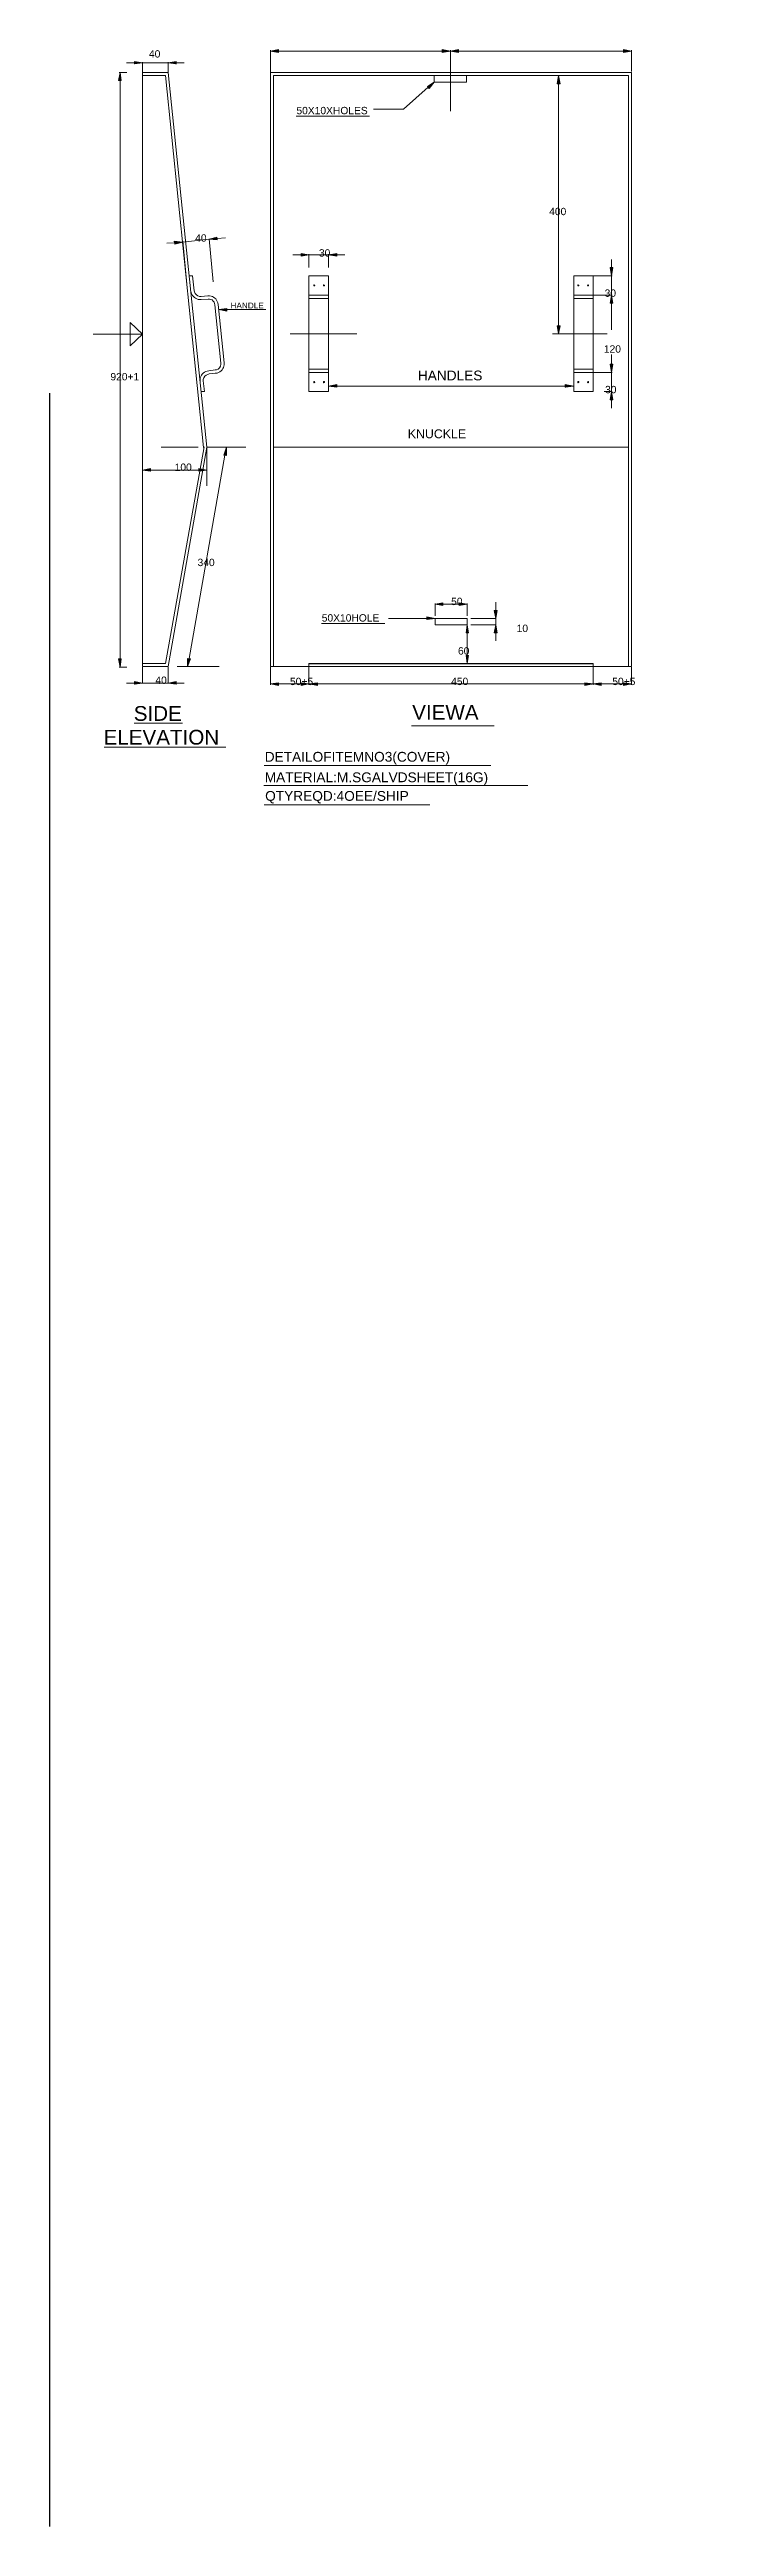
# Model space of a CAD drawing. Header units: millimetres. Extents: x -3009 to 55097, y -2803 to 5841.
# Drawn here: x 11587 to 12805, y 532 to 5060 of the extents above; entities that cross this region are included whole.
import ezdxf

# ---------------------------------------------------------------- set-up
doc = ezdxf.new("R2010")
doc.units = ezdxf.units.MM
for name, color, linetype in [('PDF2_Geometry', 7, 'Continuous'), ('PDF2_Solid Fills', 7, 'Continuous'), ('PDF2_Text', 7, 'Continuous')]:
    doc.layers.add(name, color=color, linetype=linetype)
doc.styles.add('PDF F1', font='arial.ttf')

msp = doc.modelspace()

# ---------------------------------------------------------------- texts
at = {"layer": 'PDF2_Text', "attachment_point": 4, "style": 'PDF F1'}
for s, insert, char_height in [('40', (11768.5, 5052.1), 13.43), ('50X10XHOLES', (12038.2, 4948.5), 13.428), ('400', (12500.4, 4764), 13.43), ('40', (11853, 4715.5), 13.43), ('30', (12079.3, 4688.3), 13.43), ('30', (12601.8, 4614.8), 13.43), ('HANDLE', (11917.7, 4592.2), 10.72), ('120', (12600.4, 4512.7), 13.43), ('920+1', (11698, 4462), 13.43), ('HANDLES', (12260.2, 4464.2), 17.9), ('30', (12602.6, 4438.5), 13.43), ('KNUCKLE', (12241.9, 4357.6), 16.14), ('100', (11815.5, 4296.6), 13.43), ('340', (11857.4, 4122.5), 13.43), ('50', (12321.1, 4051.2), 13.43), ('50X10HOLE', (12084.5, 4021.1), 13.43), ('10', (12440.9, 4002), 13.43), ('60', (12333.6, 3960.8), 13.43), ('40', (11780.3, 3907.2), 13.43), ('50+5', (12026.4, 3905), 13.43), ('450', (12321.1, 3905), 13.43), ('50+5', (12615.8, 3905), 13.43), ('SIDE', (11740.7, 3846.3), 26.97), ('VIEWA', (12249.9, 3848.5), 26.97), ('ELEVATION', (11685.5, 3802.9), 26.97), ('DETAILOFITEMNO3(COVER)', (11980.2, 3764.6), 17.904), ('MATERIAL:M.SGALVDSHEET(16G)', (11980.2, 3727.1), 17.904), ('QTYREQD:4OEE/SHIP', (11981, 3693.3), 17.904)]:
    msp.add_mtext(s, dxfattribs=dict(at, insert=insert, char_height=char_height))

# ---------------------------------------------------------------- hatches: boundary and pattern name
at = {"layer": 'PDF2_Solid Fills', "transparency": 33554559}
for points in [[(11752.4, 5036.6), (11743.6, 5038.1), (11742.1, 5038.1), (11742.1, 5032.9), (11743.6, 5033.7), (11752.4, 5035.1), (11757.6, 5035.9)], [(11814.9, 5033.7), (11819.3, 5032.9), (11819.3, 5038.1), (11817.8, 5038.1), (11817.1, 5037.3), (11809.7, 5036.6), (11803.8, 5035.9), (11809, 5035.1), (11813.4, 5034.4)], [(12004.5, 5055), (12005.9, 5054.2), (12005.9, 5059.4), (12003.7, 5059.4), (11996.4, 5057.9), (11990.5, 5057.2), (11996.4, 5056.5), (12001.5, 5055.7)], [(12310.9, 5058.7), (12308.7, 5059.4), (12305, 5059.4), (12305, 5054.2), (12309.4, 5055.7), (12315.3, 5056.5), (12319, 5057.2), (12316.1, 5057.9)], [(12333, 5059.4), (12327.1, 5058.7), (12324.1, 5057.9), (12320.5, 5057.3), (12320.5, 5057), (12323.4, 5056.5), (12329.3, 5055.7), (12333.7, 5055), (12335.2, 5054.2), (12335.2, 5059.4)], [(12642.3, 5058.7), (12639.4, 5059.4), (12636.5, 5059.4), (12636.5, 5054.2), (12640.9, 5055.7), (12646, 5056.5), (12650.4, 5057.2), (12646.7, 5057.9)], [(11716.4, 5010.9), (11716.4, 5016), (11715.7, 5016), (11714.9, 5012.4), (11713.5, 5006.5), (11713.5, 5003.5), (11718.6, 5003.5), (11718.6, 5004.3), (11717.9, 5004.3), (11717.9, 5006.5), (11717.1, 5006.5), (11717.1, 5010.9)], [(12518.1, 5008.7), (12518.1, 5010.9), (12517.4, 5010.9), (12516.7, 5005), (12515.9, 5001.3), (12515.2, 4998.4), (12515.2, 4997.7), (12520.3, 4997.7), (12520.3, 4999.9), (12519.6, 4999.9), (12519.6, 5004.3), (12518.9, 5004.3), (12518.9, 5008.7)], [(11823, 4708.9), (11817.8, 4709.6), (11815.6, 4709.6), (11815.6, 4705.9), (11816.3, 4705.9), (11816.3, 4704.5), (11817.8, 4704.5), (11818.5, 4705.2), (11822.2, 4705.9), (11825.2, 4706.7), (11829.6, 4708.1)], [(11881.7, 4712.5), (11894.2, 4711.8), (11894.2, 4714), (11893.5, 4714), (11893.5, 4716.9), (11892.8, 4716.9), (11892, 4716.2), (11889.1, 4715.5), (11885.4, 4714.7), (11883.2, 4714), (11880.3, 4713.3)], [(12050, 4686.8), (12047.8, 4687.5), (12047.1, 4687.5), (12047.1, 4682.4), (12048.6, 4682.4), (12053.7, 4683.1), (12055.2, 4683.9), (12061.8, 4684.6), (12057.4, 4685.3)], [(12111, 4687.5), (12107.4, 4686.8), (12106.6, 4686.1), (12101.5, 4685.3), (12098.5, 4684.6), (12107.4, 4683.1), (12110.3, 4682.4), (12112.5, 4682.4), (12112.5, 4687.5)], [(12616.6, 4656.7), (12617.3, 4661.8), (12612.2, 4661.8), (12612.9, 4661.1), (12612.9, 4656.7), (12613.7, 4656.7), (12613.7, 4652.3), (12614.4, 4652.3), (12614.4, 4647.9), (12615.1, 4647.9), (12615.1, 4646.4), (12615.9, 4652.3)], [(11909.7, 4586.9), (11908.9, 4586.1), (11903.1, 4585.4), (11896.4, 4584.7), (11896.4, 4584.5), (11906.7, 4582.5), (11911.1, 4581.7), (11911.1, 4586.9)], [(12617.3, 4598.6), (12616.6, 4598.6), (12616.6, 4603), (12615.9, 4603), (12615.9, 4607.4), (12614.4, 4607.4), (12613.7, 4604.5), (12612.9, 4600.1), (12612.2, 4597.9), (12612.2, 4596.4), (12617.3, 4596.4)], [(12617.3, 4598.6), (12616.6, 4598.6), (12616.6, 4603), (12615.9, 4603), (12615.9, 4607.4), (12614.4, 4607.4), (12613.7, 4604.5), (12612.9, 4600.1), (12612.2, 4597.9), (12612.2, 4596.4), (12617.3, 4596.4)], [(12519.6, 4550.9), (12520.3, 4555.3), (12515.9, 4555.3), (12515.9, 4550.9), (12516.7, 4550.9), (12516.7, 4545.7), (12517.4, 4545.7), (12517.4, 4541.3), (12518.1, 4541.3), (12518.1, 4539.8), (12518.9, 4545.7)], [(12616.6, 4479.6), (12617.3, 4484.7), (12612.2, 4484.7), (12612.9, 4484), (12612.9, 4479.6), (12613.7, 4479.6), (12613.7, 4475.2), (12614.4, 4475.2), (12614.4, 4470.8), (12615.1, 4470.8), (12615.1, 4469.3), (12615.9, 4475.2)], [(12616.6, 4479.6), (12617.3, 4484.7), (12612.2, 4484.7), (12612.9, 4484), (12612.9, 4479.6), (12613.7, 4479.6), (12613.7, 4475.2), (12614.4, 4475.2), (12614.4, 4470.8), (12615.1, 4470.8), (12615.1, 4469.3), (12615.9, 4475.2)], [(12109.6, 4447.2), (12102.2, 4445.8), (12097.1, 4445.1), (12097.1, 4445), (12102.2, 4444.3), (12107.4, 4443.6), (12111, 4442.8), (12112.5, 4442.1), (12112.5, 4447.2)], [(12536.5, 4446.5), (12533.6, 4447.2), (12529.9, 4447.2), (12529.9, 4442.1), (12532.8, 4442.8), (12535, 4443.6), (12540.2, 4444.3), (12544.6, 4445), (12540.9, 4445.8)], [(12617.3, 4421.5), (12616.6, 4421.5), (12616.6, 4425.9), (12615.9, 4425.9), (12615.9, 4431.1), (12615.1, 4431.1), (12615.1, 4433.3), (12614.4, 4433.3), (12613.7, 4427.4), (12612.9, 4423), (12612.2, 4420.8), (12612.2, 4419.3), (12617.3, 4419.3)], [(11905.3, 4318.6), (11910.4, 4318), (11910.4, 4329.7), (11909.7, 4329.7), (11908.9, 4327.5), (11908.2, 4326), (11907.5, 4323.8), (11906.7, 4322.3), (11906, 4320.1)], [(11770.8, 4289.3), (11772.3, 4288.5), (11772.3, 4293.7), (11769.3, 4293.7), (11762, 4292.2), (11756.8, 4291.5), (11762, 4290.7), (11767.8, 4290)], [(11868.5, 4292.9), (11864.1, 4293.7), (11860.4, 4293.7), (11860.4, 4288.7), (11870.7, 4290.7), (11873.7, 4291.5), (11872.2, 4292.2)], [(12303.6, 4043.8), (12306.5, 4043.1), (12306.5, 4048.2), (12304.3, 4048.2), (12301.4, 4047.5), (12294.7, 4046.7), (12293.3, 4046), (12296.2, 4045.3)], [(12350.6, 4046), (12339.6, 4048.2), (12335.9, 4048.2), (12335.9, 4043.1), (12337.4, 4043.8), (12347.7, 4045.3)], [(12404.2, 4028.4), (12405, 4033.5), (12405, 4035), (12400.6, 4035), (12400.6, 4030.6), (12401.3, 4030.6), (12401.3, 4026.9), (12402, 4026.9), (12402, 4022.5), (12402.8, 4022.5), (12402.8, 4020.3), (12403.5, 4026.9)], [(12283, 4021.8), (12280, 4022.5), (12276.4, 4022.5), (12276.4, 4017.3), (12279.3, 4018.1), (12281.5, 4018.8), (12286.7, 4019.6), (12291.1, 4020.3), (12287.4, 4021)], [(12351.3, 4004.1), (12351.3, 4008.5), (12350.6, 4008.5), (12349.9, 4002.7), (12349.1, 3998.2), (12348.4, 3994.6), (12348.4, 3993.8), (12353.5, 3993.8), (12353.5, 3994.6), (12352.8, 3994.6), (12352.8, 3999), (12352.1, 3999), (12352.1, 4004.1)], [(12402.8, 4006.3), (12402, 4003.4), (12401.3, 3999.7), (12400.6, 3996.8), (12399.8, 3994.6), (12399.8, 3993.8), (12405, 3993.8), (12405, 3996.8), (12404.2, 3996.8), (12404.2, 4001.2), (12403.5, 4001.2), (12403.5, 4006.3)], [(11717.1, 3940.9), (11717.9, 3944.6), (11717.9, 3946.1), (11712.7, 3946.1), (11713.5, 3945.3), (11713.5, 3942.4), (11714.2, 3942.4), (11714.2, 3938), (11714.9, 3938), (11714.9, 3932.8), (11715.7, 3932.8), (11715.7, 3930.6), (11716.4, 3936.5)], [(11839.1, 3932.1), (11840.6, 3935), (11841.3, 3937.2), (11842.8, 3940.2), (11843.5, 3942.4), (11844.3, 3943.9), (11844.3, 3946.2), (11840.6, 3946.8), (11839.1, 3946.8)], [(12348.4, 3950.5), (12349.1, 3950.5), (12349.1, 3946.1), (12349.9, 3946.1), (12349.9, 3941.7), (12350.6, 3941.7), (12350.6, 3938), (12350.7, 3938), (12351.3, 3940.9), (12352.1, 3945.3), (12352.8, 3951.2), (12353.5, 3952.7), (12348.4, 3952.7)], [(11748, 3903.4), (11745.1, 3904.2), (11742.1, 3904.2), (11742.1, 3899), (11746.5, 3900.5), (11751.7, 3901.2), (11756.1, 3902), (11752.4, 3902.7)], [(11817.8, 3899.8), (11819.3, 3899), (11819.3, 3904.2), (11817.1, 3904.2), (11809.7, 3902.7), (11803.8, 3902), (11809.7, 3901.2), (11814.9, 3900.5)], [(12001.5, 3898.3), (12005.9, 3897.6), (12005.9, 3902.7), (12004.5, 3902.7), (12000.8, 3902), (11996.4, 3901.2), (11994.9, 3900.5), (11992, 3899.8), (11996.4, 3899)], [(12050, 3902), (12047.8, 3902.7), (12047.1, 3902.7), (12047.1, 3897.7), (12051.5, 3898.3), (12053.7, 3899), (12061.8, 3899.8), (12061.1, 3900.5), (12055.9, 3901.2)], [(12067.7, 3899), (12076.5, 3897.6), (12076.5, 3902.7), (12075.8, 3902.7), (12071.3, 3902), (12066.9, 3901.2), (12066.2, 3900.5), (12062.5, 3899.8)], [(12565.2, 3897.6), (12570.3, 3898.3), (12574.7, 3899), (12580.6, 3899.7), (12580.6, 3900.1), (12579.9, 3900.5), (12566.6, 3902.7), (12565.2, 3902.7)], [(12592.4, 3898.3), (12595.3, 3897.6), (12595.3, 3902.7), (12594.6, 3902.7), (12593.1, 3902), (12588, 3901.2), (12584.3, 3900.5), (12582.1, 3899.8), (12588.7, 3899)], [(12641.6, 3902), (12637.9, 3902.7), (12636.5, 3902.7), (12636.5, 3897.6), (12640.9, 3898.3), (12646, 3899), (12651.9, 3899.8), (12650.4, 3900.5)]]:
    msp.add_hatch(color=256, dxfattribs=at).paths.add_polyline_path(points)
h = msp.add_hatch(color=256, dxfattribs=at)
h.paths.add_polyline_path([(12289.6, 4999.9), (12290.3, 4999.1), (12290.3, 4999.9)])
h.paths.add_polyline_path([(12290.3, 5000.6), (12291.1, 4999.9), (12291.1, 5000.6)])
h.paths.add_polyline_path([(12277.8, 4992.5), (12279.3, 4991.8), (12279.3, 4990.3), (12280, 4990.3), (12280, 4988.8), (12281.5, 4989.6), (12283, 4991.1), (12283.7, 4992.5), (12288.1, 4996.9), (12288.9, 4998.4), (12289.6, 4999.1), (12288.1, 4999.1), (12287.4, 4998.4), (12286.7, 4997.7), (12284.5, 4996.9), (12283, 4995.5), (12278.6, 4993.3)])

# ---------------------------------------------------------------- linework, layer by layer
for p, q in [((11586.7, 4432), (11586.7, 532.4)), ((12061.1, 3938), (12580.6, 3938))]:
    msp.add_line(p, q)
at = {"layer": 'PDF2_Geometry', "lineweight": 13}
for points in [[(11742.1, 5035.9), (11727.4, 5035.9)], [(11756.8, 5019), (11756.8, 5037.3)], [(11756.8, 5035.9), (11803.8, 5035.9)], [(11803.8, 5019), (11803.8, 5037.3)], [(11818.5, 5035.9), (11833.2, 5035.9)], [(11990.5, 5019), (11990.5, 5058.7)], [(12005.2, 5057.2), (12305, 5057.2)], [(12319.7, 5019), (12319.7, 5058.7), (12319.7, 5020.4)], [(12334.4, 5057.2), (12636.5, 5057.2)], [(12651.2, 5019.7), (12651.2, 5058.7)], [(11728.2, 5018.2), (11714.2, 5018.2)], [(11715.7, 3946.1), (11715.7, 5003.5)], [(11756.8, 5012.4), (11798.7, 5012.4), (11868.5, 4332.6)], [(11996.4, 3932.1), (11996.4, 3938), (11996.4, 5012.4), (12645.3, 5012.4), (12645.3, 3938), (12645.3, 3932.1)], [(12279.3, 4991.1), (12233.7, 4951.4), (12179.4, 4951.4)], [(12349.1, 5012.4), (12349.1, 5000.6), (12290.3, 5000.6), (12290.3, 5012.4)], [(12319.7, 5018.2), (12319.7, 5000.6), (12319.7, 4947.7)], [(12507.1, 5012.4), (12518.9, 5012.4)], [(12517.4, 4555.3), (12517.4, 4997.7)], [(12037.5, 4938.1), (12172, 4938.1)], [(11830.3, 4708.1), (11878.8, 4713.3)], [(11837.7, 4631), (11830.3, 4709.6)], [(11886.2, 4635.4), (11878.8, 4714)], [(11893.5, 4714.7), (11908.2, 4716.2)], [(11815.6, 4706.7), (11800.9, 4705.9)], [(12047.1, 4684.6), (12031.7, 4684.6)], [(12061.1, 4661.8), (12061.1, 4686.1)], [(12061.1, 4684.6), (12097.1, 4684.6)], [(12097.1, 4661.8), (12097.1, 4686.1)], [(12111.8, 4684.6), (12126.5, 4684.6)], [(12614.4, 4661.8), (12614.4, 4676.5)], [(12061.1, 4646.4), (12097.1, 4646.4), (12097.1, 4434.8), (12061.1, 4434.8), (12061.1, 4646.4), (12061.1, 4437.7)], [(12581.3, 4646.4), (12615.9, 4646.4)], [(12614.4, 4611.1), (12614.4, 4646.4)], [(11889.1, 4593.5), (11900.1, 4486.9), (11900.1, 4484.7)], [(11894.2, 4597.2), (11895, 4594.2), (11906, 4487.7), (11906, 4484)], [(11911.1, 4584.7), (11933.9, 4584.7), (11982.4, 4584.7)], [(12061.1, 4611.1), (12097.1, 4611.1)], [(12061.1, 4605.2), (12097.1, 4605.2)], [(12545.3, 4611.1), (12580.6, 4611.1)], [(12545.3, 4605.2), (12580.6, 4605.2)], [(12614.4, 4581.7), (12614.4, 4596.4), (12614.4, 4547.9)], [(11756.8, 4539.8), (11734, 4518.5), (11734, 4561.2), (11756.8, 4539.8), (11666.4, 4539.8)], [(12026.5, 4540.6), (12097.1, 4540.6), (12148.5, 4540.6)], [(12606.3, 4540.6), (12545.3, 4540.6), (12506.4, 4540.6)], [(12507.1, 4540.6), (12518.9, 4540.6)], [(12545.3, 4540.6), (12580.6, 4540.6)], [(12614.4, 4502.4), (12614.4, 4484.7), (12614.4, 4499.4)], [(11861.9, 4457.5), (11861.9, 4453.9)], [(11867.8, 4456.8), (11867.8, 4454.6), (11870, 4434.8), (11864.1, 4434.8)], [(11892, 4474.4), (11889.8, 4474.4), (11878.1, 4473), (11875.1, 4472.2)], [(11893.5, 4468.6), (11889.8, 4468.6), (11878.8, 4467.1), (11875.9, 4466.4)], [(12097.1, 4475.9), (12061.1, 4475.9)], [(12097.1, 4470), (12061.1, 4470)], [(12097.1, 4437.7), (12097.1, 4444.3)], [(12111.8, 4445), (12529.9, 4445)], [(12580.6, 4475.9), (12545.3, 4475.9)], [(12545.3, 4470), (12580.6, 4470)], [(12545.3, 4454.6), (12545.3, 4446.5)], [(12601.2, 4470), (12615.9, 4470), (12581.3, 4470)], [(12614.4, 4470), (12614.4, 4434.8)], [(12601.2, 4434.8), (12615.9, 4434.8)], [(12614.4, 4420.1), (12614.4, 4404.6)], [(11869.3, 4334.1), (11798.7, 3938), (11756.8, 3938)], [(11858.2, 4333.3), (11790.6, 4333.3)], [(11842.1, 3946.8), (11907.5, 4318.6)], [(11874.4, 4262.8), (11874.4, 4333.3), (11945.7, 4333.3)], [(11909.7, 4333.3), (11908.9, 4333.3)], [(11996.4, 4333.3), (12645.3, 4333.3)], [(11756.8, 4301), (11756.8, 4290.7)], [(11859.7, 4291.5), (11771.5, 4291.5)], [(11874.4, 4301), (11874.4, 4290.7)], [(12291.8, 4024.7), (12291.8, 4047.5)], [(12305.8, 4046), (12335.9, 4046)], [(12350.6, 4024.7), (12350.6, 4047.5)], [(12402.8, 4035), (12402.8, 4049.7)], [(12083.8, 4010.7), (12199.9, 4010.7)], [(12276.4, 4020.3), (12206.6, 4020.3)], [(12350.6, 4008.5), (12350.6, 4020.3), (12291.8, 4020.3), (12291.8, 4008.5), (12350.6, 4008.5), (12349.1, 4008.5)], [(12350.6, 3993.8), (12350.6, 3952.7)], [(12357.2, 4020.3), (12403.5, 4020.3)], [(12357.2, 4008.5), (12403.5, 4008.5)], [(12402.8, 4020.3), (12402.8, 4008.5)], [(12402.8, 3993.8), (12402.8, 3979.1)], [(11728.2, 3931.4), (11714.2, 3931.4)], [(11742.1, 3902), (11727.4, 3902)], [(11756.8, 3931.4), (11756.8, 3901.2)], [(11756.8, 3902), (11803.8, 3902)], [(11803.8, 3931.4), (11803.8, 3901.2)], [(11818.5, 3902), (11833.2, 3902)], [(11820, 3932.1), (11897.2, 3932.1)], [(11838.4, 3932.1), (11837.7, 3932.1)], [(11990.5, 3931.4), (11990.5, 3899)], [(12005.2, 3900.5), (12047.1, 3900.5)], [(12580.6, 3932.1), (12580.6, 3938), (12061.1, 3938), (12061.1, 3932.1)], [(12061.1, 3931.4), (12061.1, 3899), (12061.1, 3922.6)], [(12076.5, 3900.5), (12565.9, 3900.5)], [(12350.6, 3938), (12349.1, 3938)], [(12580.6, 3923.3), (12580.6, 3899), (12580.6, 3931.4)], [(12595.3, 3900.5), (12636.5, 3900.5)], [(12651.2, 3931.4), (12651.2, 3899)], [(11741.4, 3828.5), (11829.6, 3828.5)], [(12248.4, 3824.1), (12399.8, 3824.1)], [(11686.3, 3785.1), (11908.9, 3785.1)], [(11978.7, 3714.6), (12461.6, 3714.6)], [(11979.5, 3751.3), (12393.9, 3751.3)], [(11979.5, 3679.3), (12282.2, 3679.3)]]:
    msp.add_lwpolyline(points, dxfattribs=at)
for points in [[(11742.1, 5038.1), (11742.1, 5033.7), (11756.8, 5035.9)], [(11818.5, 5038.1), (11818.5, 5033.7), (11803.8, 5035.9)], [(12005.2, 5060.1), (12005.2, 5055), (11990.5, 5057.2)], [(12305, 5060.1), (12305, 5055), (12319.7, 5057.2)], [(12334.4, 5060.1), (12334.4, 5055), (12319.7, 5057.2)], [(12636.5, 5060.1), (12636.5, 5055), (12651.2, 5057.2)], [(11712.7, 5003.5), (11717.9, 5003.5), (11715.7, 5018.2)], [(11874.4, 4333.3), (11803.8, 3932.1), (11756.8, 3932.1), (11756.8, 5018.2), (11803.8, 5018.2)], [(11990.5, 5018.2), (12651.2, 5018.2), (12651.2, 3932.1), (11990.5, 3932.1)], [(12277.8, 4992.5), (12290.3, 5000.6), (12280.8, 4988.8)], [(12515.2, 4997.7), (12520.3, 4997.7), (12517.4, 5012.4)], [(11814.9, 4709.6), (11815.6, 4704.5), (11830.3, 4708.1)], [(11892.8, 4716.9), (11893.5, 4712.5), (11878.8, 4713.3)], [(12047.1, 4687.5), (12047.1, 4682.4), (12061.1, 4684.6)], [(12111.8, 4687.5), (12111.8, 4682.4), (12097.1, 4684.6)], [(12072.1, 4628.8), (12071.3, 4629.5), (12070.6, 4630.2), (12069.9, 4629.5), (12069.9, 4628.8), (12069.9, 4628), (12070.6, 4628), (12071.3, 4628)], [(12089.7, 4628.8), (12089.7, 4629.5), (12088.2, 4630.2), (12087.5, 4629.5), (12087.5, 4628.8), (12087.5, 4628), (12088.2, 4628), (12089.7, 4628)], [(12580.6, 4434.8), (12580.6, 4646.4), (12545.3, 4646.4), (12545.3, 4434.8)], [(12554.9, 4628.8), (12554.9, 4629.5), (12553.4, 4630.2), (12552.7, 4629.5), (12552.7, 4628.8), (12552.7, 4628), (12553.4, 4628), (12554.9, 4628)], [(12572.5, 4628.8), (12572.5, 4629.5), (12571.8, 4630.2), (12571.1, 4629.5), (12570.3, 4628.8), (12571.1, 4628), (12571.8, 4628), (12572.5, 4628)], [(12612.2, 4661.8), (12616.6, 4661.8), (12614.4, 4646.4)], [(11911.1, 4581.7), (11896.4, 4584.7), (11911.1, 4586.9)], [(12615.9, 4611.1), (12581.3, 4611.1)], [(12612.2, 4596.4), (12616.6, 4596.4), (12614.4, 4611.1)], [(12612.2, 4596.4), (12616.6, 4596.4), (12614.4, 4611.1)], [(12097.1, 4540.6), (12061.1, 4540.6)], [(12515.2, 4555.3), (12520.3, 4555.3), (12517.4, 4540.6)], [(12612.2, 4484.7), (12616.6, 4484.7), (12614.4, 4470)], [(12612.2, 4484.7), (12616.6, 4484.7), (12614.4, 4470)], [(12072.1, 4452.4), (12071.3, 4453.1), (12070.6, 4453.1), (12069.9, 4453.1), (12069.9, 4452.4), (12069.9, 4451.7), (12070.6, 4450.9), (12071.3, 4451.7)], [(12089.7, 4452.4), (12089.7, 4453.1), (12088.2, 4453.1), (12087.5, 4453.1), (12087.5, 4452.4), (12087.5, 4451.7), (12088.2, 4450.9), (12089.7, 4451.7)], [(12111.8, 4448), (12111.8, 4442.8), (12097.1, 4445)], [(12529.9, 4448), (12529.9, 4442.8), (12545.3, 4445)], [(12554.9, 4452.4), (12554.9, 4453.1), (12553.4, 4453.1), (12552.7, 4453.1), (12552.7, 4452.4), (12552.7, 4451.7), (12553.4, 4450.9), (12554.9, 4451.7)], [(12572.5, 4452.4), (12572.5, 4453.1), (12571.8, 4453.1), (12571.1, 4453.1), (12570.3, 4452.4), (12571.1, 4451.7), (12571.8, 4450.9), (12572.5, 4451.7)], [(12612.2, 4420.1), (12616.6, 4420.1), (12614.4, 4434.8)], [(11905.3, 4318.6), (11910.4, 4317.9), (11910.4, 4333.3)], [(11771.5, 4294.4), (11771.5, 4289.3), (11756.8, 4291.5)], [(11859.7, 4294.4), (11859.7, 4289.3), (11874.4, 4291.5)], [(12305.8, 4048.9), (12305.8, 4043.8), (12291.8, 4046)], [(12335.9, 4048.9), (12335.9, 4043.8), (12350.6, 4046)], [(12399.8, 4035), (12405, 4035), (12402.8, 4020.3)], [(12276.4, 4023.2), (12291.8, 4020.3), (12276.4, 4018.1)], [(12348.4, 3993.8), (12352.8, 3993.8), (12350.6, 4008.5)], [(12399.8, 3993.8), (12405, 3993.8), (12402.8, 4008.5)], [(11712.7, 3946.1), (11717.9, 3946.1), (11715.7, 3931.4)], [(11839.1, 3946.8), (11844.3, 3946.1), (11839.1, 3932.1)], [(12348.4, 3952.7), (12352.8, 3952.7), (12350.6, 3938)], [(11742.1, 3904.9), (11742.1, 3899.8), (11756.8, 3902)], [(11818.5, 3904.9), (11818.5, 3899.8), (11803.8, 3902)], [(12005.2, 3902.7), (12005.2, 3897.6), (11990.5, 3900.5)], [(12047.1, 3902.7), (12047.1, 3897.6), (12061.1, 3900.5)], [(12076.5, 3902.7), (12076.5, 3897.6), (12061.1, 3900.5)], [(12565.9, 3902.7), (12565.9, 3897.6), (12580.6, 3900.5)], [(12595.3, 3902.7), (12595.3, 3897.6), (12580.6, 3900.5)], [(12636.5, 3902.7), (12636.5, 3897.6), (12651.2, 3900.5)]]:
    msp.add_lwpolyline(points, close=True, dxfattribs=at)
for points in [[(11842.1, 4646.4), (11847.9, 4646.4), (11850.9, 4619.2), (11851.6, 4617, 0.281913), (11861.2, 4608.9), (11864.1, 4608.9), (11875.9, 4609.7), (11879.5, 4609.7)], [(11889.1, 4593.5), (11888.4, 4595.7), (11887.6, 4598.6), (11886.2, 4600.1), (11884, 4602.3), (11881.7, 4603), (11879.5, 4603.8), (11876.6, 4603.8), (11864.1, 4603), (11861.2, 4603, -0.294903), (11845.7, 4615.5), (11845, 4618.5)]]:
    msp.add_lwpolyline(points, format="xyb", dxfattribs=at)
for points in [[(11894.2, 4597.2), (11892, 4604.5), (11886.9, 4608.9), (11879.5, 4609.7)], [(11892, 4474.4), (11896.4, 4475.9), (11900.1, 4480.3), (11900.1, 4484.7)], [(11893.5, 4468.6), (11900.1, 4470.8), (11906, 4477.4), (11906, 4484)], [(11875.1, 4472.2), (11867.8, 4470.8), (11862.6, 4464.1), (11861.9, 4457.5)], [(11875.9, 4466.4), (11871.5, 4464.9), (11868.5, 4461.9), (11867.8, 4456.8)]]:
    msp.add_open_spline(points, degree=3, dxfattribs=at)

msp.set_redraw_order([(e.dxf.handle, doc.entitydb.next_handle()) for e in msp.query("TEXT MTEXT ATTDEF DIMENSION ARC_DIMENSION")])  # texts and dimensions are drawn at this point

doc.saveas('drawing.dxf')
